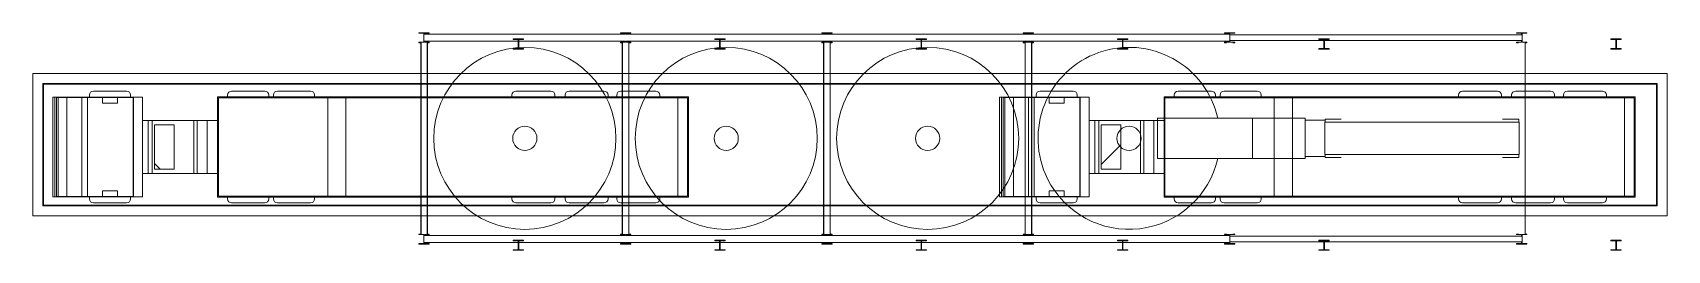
# Model space of a CAD drawing. Header units: millimetres. Extents: x 91119 to 433967, y 16708 to 144224.
# Drawn here: x 298592 to 339172, y 138819 to 144224 of the extents above; entities that cross this region are included whole.
import ezdxf

# ---------------------------------------------------------------- set-up
doc = ezdxf.new("R2010")
doc.units = ezdxf.units.MM
doc.header["$LTSCALE"] = 100
doc.layers.add('121217 IES and EMR$0$layout', color=8, linetype='Continuous')
doc.layers.add('121217 IES and EMR$0$Xref', color=8, linetype='Continuous')

msp = doc.modelspace()

# ---------------------------------------------------------------- linework, layer by layer
at = {"layer": '121217 IES and EMR$0$layout', "linetype": 'Continuous', "lineweight": 20}
for p, q in [((308181, 144224), (308439, 144224)), ((308181, 144212), (308181, 144224)), ((308292, 144212), (308181, 144212)), ((308304, 143999), (308304, 144200)), ((308316, 144200), (308316, 144185)), ((308316, 144185), (313304, 144185)), ((308439, 144212), (308329, 144212)), ((308439, 144224), (308439, 144212)), ((313181, 144224), (313439, 144224)), ((313181, 144212), (313181, 144224)), ((313292, 144212), (313181, 144212)), ((313304, 144185), (313304, 144200)), ((313316, 144200), (313316, 144185)), ((313316, 144185), (318304, 144185)), ((313439, 144212), (313329, 144212)), ((313439, 144224), (313439, 144212)), ((318181, 144224), (318439, 144224)), ((318181, 144212), (318181, 144224)), ((318292, 144212), (318181, 144212)), ((318304, 144185), (318304, 144200)), ((318316, 144200), (318316, 144185)), ((318316, 144185), (323304, 144185)), ((318439, 144212), (318329, 144212)), ((318439, 144224), (318439, 144212)), ((323181, 144212), (323181, 144224)), ((323181, 144224), (323439, 144224)), ((323292, 144212), (323181, 144212)), ((323304, 144185), (323304, 144200)), ((323316, 144200), (323316, 144185)), ((323316, 144185), (328304, 144185)), ((323439, 144212), (323329, 144212)), ((323439, 144224), (323439, 144212)), ((328181, 144212), (328181, 144224)), ((328181, 144224), (328439, 144224)), ((328292, 144212), (328181, 144212)), ((328304, 144185), (328304, 144200)), ((328316, 144200), (328316, 143999)), ((335554, 144170), (328316, 144170)), ((328439, 144212), (328329, 144212)), ((328439, 144224), (328439, 144212)), ((335431, 144212), (335431, 144224)), ((335431, 144224), (335689, 144224)), ((335542, 144212), (335431, 144212)), ((335554, 144170), (335554, 144200)), ((335566, 144200), (335566, 143999)), ((335689, 144212), (335579, 144212)), ((335689, 144224), (335689, 144212)), ((308181, 143987), (308292, 143987)), ((308181, 143975), (308181, 143987)), ((308233, 143975), (308181, 143975)), ((308228, 143975), (308228, 139224)), ((308233, 139224), (308233, 143975)), ((308316, 144014), (308316, 143999)), ((308316, 144014), (313304, 144014)), ((308329, 143987), (308439, 143987)), ((308439, 143975), (308388, 143975)), ((308388, 139224), (308388, 143975)), ((308393, 143975), (308393, 139224)), ((308439, 143987), (308439, 143975)), ((313181, 143987), (313292, 143987)), ((313181, 143975), (313181, 143987)), ((313233, 143975), (313181, 143975)), ((313228, 143975), (313228, 139224)), ((313233, 139224), (313233, 143975)), ((313304, 143999), (313304, 144014)), ((313316, 144014), (313316, 143999)), ((313316, 144014), (318304, 144014)), ((313329, 143987), (313439, 143987)), ((313439, 143975), (313388, 143975)), ((313388, 139224), (313388, 143975)), ((313393, 143975), (313393, 139224)), ((313439, 143987), (313439, 143975)), ((318181, 143987), (318292, 143987)), ((318181, 143975), (318181, 143987)), ((318233, 143975), (318181, 143975)), ((318228, 143975), (318228, 139224)), ((318233, 139224), (318233, 143975)), ((318304, 143999), (318304, 144014)), ((318316, 144014), (318316, 143999)), ((318316, 144014), (323304, 144014)), ((318329, 143987), (318439, 143987)), ((318439, 143975), (318388, 143975)), ((318388, 139224), (318388, 143975)), ((318393, 143975), (318393, 139224)), ((318439, 143987), (318439, 143975)), ((323181, 143975), (323181, 143987)), ((323181, 143987), (323292, 143987)), ((323233, 143975), (323181, 143975)), ((323228, 143975), (323228, 139224)), ((323233, 139224), (323233, 143975)), ((323304, 143999), (323304, 144014)), ((323316, 144014), (323316, 143999)), ((323316, 144014), (328304, 144014)), ((323329, 143987), (323439, 143987)), ((323439, 143975), (323388, 143975)), ((323388, 139224), (323388, 143975)), ((323393, 143975), (323393, 139224)), ((323439, 143987), (323439, 143975)), ((328181, 143975), (328181, 143987)), ((328181, 143987), (328292, 143987)), ((328233, 143975), (328181, 143975)), ((328304, 143999), (328304, 144014)), ((335554, 144029), (328316, 144029)), ((328329, 143987), (328439, 143987)), ((328439, 143975), (328388, 143975)), ((328439, 143987), (328439, 143975)), ((335431, 143975), (335431, 143987)), ((335431, 143987), (335542, 143987)), ((335478, 143975), (335431, 143975)), ((335554, 143999), (335554, 144029)), ((335579, 143987), (335689, 143987)), ((335689, 143975), (335643, 143975)), ((335643, 143975), (335643, 139224)), ((335689, 143987), (335689, 143975)), ((328876, 142100), (326518, 142100)), ((326518, 142100), (326518, 141100)), ((330185, 142100), (328876, 142100)), ((328876, 142100), (328876, 141100)), ((330185, 142100), (330185, 141100)), ((330680, 142050), (330185, 142050)), ((330680, 142075), (331080, 142075)), ((330680, 142075), (330680, 142000)), ((335085, 142075), (335485, 142075)), ((335485, 142000), (335485, 142075)), ((330928, 142000), (330674, 142000)), ((330674, 142000), (330674, 141200)), ((335333, 142000), (330928, 142000)), ((335333, 142000), (335491, 142000)), ((335491, 141200), (335491, 142000)), ((328876, 141100), (326518, 141100)), ((330185, 141100), (328876, 141100)), ((330680, 141150), (330185, 141150)), ((330928, 141200), (330674, 141200)), ((330680, 141200), (330680, 141125)), ((330680, 141125), (331080, 141125)), ((335333, 141200), (330928, 141200)), ((335085, 141125), (335485, 141125)), ((335333, 141200), (335491, 141200)), ((335485, 141125), (335485, 141200)), ((308181, 139212), (308181, 139224)), ((308181, 139224), (308233, 139224)), ((308292, 139212), (308181, 139212)), ((308304, 138999), (308304, 139200)), ((308316, 139200), (308316, 139185)), ((308439, 139212), (308329, 139212)), ((308388, 139224), (308439, 139224)), ((308439, 139224), (308439, 139212)), ((313181, 139212), (313181, 139224)), ((313181, 139224), (313233, 139224)), ((313292, 139212), (313181, 139212)), ((313304, 139185), (313304, 139200)), ((313316, 139200), (313316, 139185)), ((313439, 139212), (313329, 139212)), ((313388, 139224), (313439, 139224)), ((313439, 139224), (313439, 139212)), ((318181, 139212), (318181, 139224)), ((318181, 139224), (318233, 139224)), ((318292, 139212), (318181, 139212)), ((318304, 139185), (318304, 139200)), ((318316, 139200), (318316, 139185)), ((318439, 139212), (318329, 139212)), ((318388, 139224), (318439, 139224)), ((318439, 139224), (318439, 139212)), ((323181, 139224), (323233, 139224)), ((323181, 139212), (323181, 139224)), ((323292, 139212), (323181, 139212)), ((323304, 139185), (323304, 139200)), ((323316, 139200), (323316, 139185)), ((323439, 139212), (323329, 139212)), ((323388, 139224), (323439, 139224)), ((323439, 139224), (323439, 139212)), ((328181, 139212), (328181, 139224)), ((328181, 139224), (328233, 139224)), ((328292, 139212), (328181, 139212)), ((328304, 139185), (328304, 139200)), ((328316, 139200), (328316, 138999)), ((328439, 139212), (328329, 139212)), ((328388, 139224), (328439, 139224)), ((328439, 139224), (328439, 139212)), ((335431, 139224), (335431, 139212)), ((335478, 139224), (335431, 139224)), ((335431, 139212), (335542, 139212)), ((335554, 139200), (335554, 139170)), ((335566, 138999), (335566, 139200)), ((335579, 139212), (335689, 139212)), ((335689, 139224), (335643, 139224)), ((335689, 139212), (335689, 139224)), ((308181, 138987), (308292, 138987)), ((308181, 138975), (308181, 138987)), ((308439, 138975), (308181, 138975)), ((308316, 139185), (313304, 139185)), ((308316, 139014), (308316, 138999)), ((308316, 139014), (313304, 139014)), ((308329, 138987), (308439, 138987)), ((308439, 138987), (308439, 138975)), ((313181, 138987), (313292, 138987)), ((313181, 138975), (313181, 138987)), ((313439, 138975), (313181, 138975)), ((313304, 138999), (313304, 139014)), ((313316, 139185), (318304, 139185)), ((313316, 139014), (313316, 138999)), ((313316, 139014), (318304, 139014)), ((313329, 138987), (313439, 138987)), ((313439, 138987), (313439, 138975)), ((318181, 138987), (318292, 138987)), ((318181, 138975), (318181, 138987)), ((318439, 138975), (318181, 138975)), ((318304, 138999), (318304, 139014)), ((318316, 139185), (323304, 139185)), ((318316, 139014), (318316, 138999)), ((318316, 139014), (323304, 139014)), ((318329, 138987), (318439, 138987)), ((318439, 138987), (318439, 138975)), ((323181, 138975), (323181, 138987)), ((323181, 138987), (323292, 138987)), ((323439, 138975), (323181, 138975)), ((323304, 138999), (323304, 139014)), ((323316, 139185), (328304, 139185)), ((323316, 139014), (323316, 138999)), ((323316, 139014), (328304, 139014)), ((323329, 138987), (323439, 138987)), ((323439, 138987), (323439, 138975)), ((328181, 138987), (328292, 138987)), ((328181, 138975), (328181, 138987)), ((328439, 138975), (328181, 138975)), ((328304, 138999), (328304, 139014)), ((335554, 139170), (328316, 139170)), ((335554, 139029), (328316, 139029)), ((328329, 138987), (328439, 138987)), ((328439, 138987), (328439, 138975)), ((335542, 138987), (335431, 138987)), ((335431, 138987), (335431, 138975)), ((335431, 138975), (335689, 138975)), ((335554, 139029), (335554, 138999)), ((335689, 138987), (335579, 138987)), ((335689, 138975), (335689, 138987))]:
    msp.add_line(p, q, dxfattribs=at)
for centre, radius in [((310810, 141600), 2260), ((315810, 141600), 2260), ((320810, 141600), 2260), ((310810, 141600), 300), ((315810, 141600), 300), ((320810, 141600), 300), ((325810, 141600), 300)]:
    msp.add_circle(centre, radius, dxfattribs=at)
for centre, radius, start, end in [((308292, 144200), 12.7, 45, 90), ((308292, 144200), 12.7, 360, 45), ((308329, 144200), 12.7, 135, 180), ((308329, 144200), 12.7, 90, 135), ((313292, 144200), 12.7, 45, 90), ((313292, 144200), 12.7, 360, 45), ((313329, 144200), 12.7, 135, 180), ((313329, 144200), 12.7, 90, 135), ((318292, 144200), 12.7, 45, 90), ((318292, 144200), 12.7, 360, 45), ((318329, 144200), 12.7, 135, 180), ((318329, 144200), 12.7, 90, 135), ((323292, 144200), 12.7, 45, 90), ((323292, 144200), 12.7, 360, 45), ((323329, 144200), 12.7, 135, 180), ((323329, 144200), 12.7, 90, 135), ((328292, 144200), 12.7, 45, 90), ((328292, 144200), 12.7, 360, 45), ((328329, 144200), 12.7, 135, 180), ((328329, 144200), 12.7, 90, 135), ((335542, 144200), 12.7, 45, 90), ((335542, 144200), 12.7, 360, 45), ((335579, 144200), 12.7, 135, 180), ((335579, 144200), 12.7, 90, 135), ((308292, 143999), 12.7, 270, 315), ((308292, 143999), 12.7, 315, 360), ((308329, 143999), 12.7, 180, 225), ((308329, 143999), 12.7, 225, 270), ((313292, 143999), 12.7, 270, 315), ((313292, 143999), 12.7, 315, 360), ((313329, 143999), 12.7, 180, 225), ((313329, 143999), 12.7, 225, 270), ((318292, 143999), 12.7, 270, 315), ((318292, 143999), 12.7, 315, 360), ((318329, 143999), 12.7, 180, 225), ((318329, 143999), 12.7, 225, 270), ((323292, 143999), 12.7, 270, 315), ((323292, 143999), 12.7, 315, 360), ((323329, 143999), 12.7, 180, 225), ((323329, 143999), 12.7, 225, 270), ((325810, 141600), 2260, 109.5564, 157.9437), ((325810, 141600), 2260, 61.1691, 109.5564), ((328292, 143999), 12.7, 270, 315), ((328292, 143999), 12.7, 315, 360), ((328329, 143999), 12.7, 180, 225), ((328329, 143999), 12.7, 225, 270), ((335542, 143999), 12.7, 270, 315), ((335542, 143999), 12.7, 315, 360), ((335579, 143999), 12.7, 180, 225), ((335579, 143999), 12.7, 225, 270), ((325810, 141600), 2260, 12.7818, 61.1691), ((325810, 141600), 2260, 157.9437, 206.331), ((325810, 141600), 2260, 276.7746, 347.2181), ((325810, 141600), 2260, 206.331, 276.7746), ((308292, 139200), 12.7, 45, 90), ((308292, 139200), 12.7, 360, 45), ((308329, 139200), 12.7, 135, 180), ((308329, 139200), 12.7, 90, 135), ((313292, 139200), 12.7, 45, 90), ((313292, 139200), 12.7, 360, 45), ((313329, 139200), 12.7, 135, 180), ((313329, 139200), 12.7, 90, 135), ((318292, 139200), 12.7, 45, 90), ((318292, 139200), 12.7, 360, 45), ((318329, 139200), 12.7, 135, 180), ((318329, 139200), 12.7, 90, 135), ((323292, 139200), 12.7, 45, 90), ((323292, 139200), 12.7, 360, 45), ((323329, 139200), 12.7, 135, 180), ((323329, 139200), 12.7, 90, 135), ((328292, 139200), 12.7, 45, 90), ((328292, 139200), 12.7, 360, 45), ((328329, 139200), 12.7, 135, 180), ((328329, 139200), 12.7, 90, 135), ((335542, 139200), 12.7, 45, 90), ((335542, 139200), 12.7, 360, 45), ((335579, 139200), 12.7, 135, 180), ((335579, 139200), 12.7, 90, 135), ((308292, 138999), 12.7, 270, 315), ((308292, 138999), 12.7, 315, 360), ((308329, 138999), 12.7, 180, 225), ((308329, 138999), 12.7, 225, 270), ((313292, 138999), 12.7, 270, 315), ((313292, 138999), 12.7, 315, 360), ((313329, 138999), 12.7, 180, 225), ((313329, 138999), 12.7, 225, 270), ((318292, 138999), 12.7, 270, 315), ((318292, 138999), 12.7, 315, 360), ((318329, 138999), 12.7, 180, 225), ((318329, 138999), 12.7, 225, 270), ((323292, 138999), 12.7, 270, 315), ((323292, 138999), 12.7, 315, 360), ((323329, 138999), 12.7, 180, 225), ((323329, 138999), 12.7, 225, 270), ((328292, 138999), 12.7, 270, 315), ((328292, 138999), 12.7, 315, 360), ((328329, 138999), 12.7, 180, 225), ((328329, 138999), 12.7, 225, 270), ((335542, 138999), 12.7, 270, 315), ((335542, 138999), 12.7, 315, 360), ((335579, 138999), 12.7, 180, 225), ((335579, 138999), 12.7, 225, 270)]:
    msp.add_arc(centre, radius, start, end, dxfattribs=at)
at = {"layer": '121217 IES and EMR$0$Xref', "linetype": 'Continuous', "lineweight": 15}
for p, q in [((310523, 144069), (310523, 144057)), ((310781, 144069), (310523, 144069)), ((310781, 144057), (310781, 144069)), ((315523, 144069), (315523, 144057)), ((315781, 144069), (315523, 144069)), ((315781, 144057), (315781, 144069)), ((320523, 144069), (320523, 144057)), ((320781, 144069), (320523, 144069)), ((320781, 144057), (320781, 144069)), ((325523, 144069), (325523, 144057)), ((325781, 144069), (325523, 144069)), ((325781, 144057), (325781, 144069)), ((330523, 144069), (330523, 144057)), ((330781, 144069), (330523, 144069)), ((330781, 144057), (330781, 144069)), ((337773, 144069), (337773, 144057)), ((338031, 144069), (337773, 144069)), ((338031, 144057), (338031, 144069)), ((310523, 144057), (310634, 144057)), ((310523, 143831), (310523, 143819)), ((310634, 143831), (310523, 143831)), ((310523, 143819), (310781, 143819)), ((310646, 144044), (310646, 143844)), ((310658, 143844), (310658, 144044)), ((310671, 144057), (310781, 144057)), ((310781, 143831), (310671, 143831)), ((310781, 143819), (310781, 143831)), ((315523, 144057), (315634, 144057)), ((315523, 143831), (315523, 143819)), ((315634, 143831), (315523, 143831)), ((315523, 143819), (315781, 143819)), ((315646, 144044), (315646, 143844)), ((315658, 143844), (315658, 144044)), ((315671, 144057), (315781, 144057)), ((315781, 143831), (315671, 143831)), ((315781, 143819), (315781, 143831)), ((320523, 144057), (320634, 144057)), ((320523, 143831), (320523, 143819)), ((320634, 143831), (320523, 143831)), ((320523, 143819), (320781, 143819)), ((320646, 144044), (320646, 143844)), ((320658, 143844), (320658, 144044)), ((320671, 144057), (320781, 144057)), ((320781, 143831), (320671, 143831)), ((320781, 143819), (320781, 143831)), ((325523, 144057), (325634, 144057)), ((325523, 143831), (325523, 143819)), ((325634, 143831), (325523, 143831)), ((325523, 143819), (325781, 143819)), ((325646, 144044), (325646, 143844)), ((325658, 143844), (325658, 144044)), ((325671, 144057), (325781, 144057)), ((325781, 143831), (325671, 143831)), ((325781, 143819), (325781, 143831)), ((330523, 144057), (330634, 144057)), ((330523, 143831), (330523, 143819)), ((330634, 143831), (330523, 143831)), ((330523, 143819), (330781, 143819)), ((330646, 144044), (330646, 143844)), ((330658, 143844), (330658, 144044)), ((330671, 144057), (330781, 144057)), ((330781, 143831), (330671, 143831)), ((330781, 143819), (330781, 143831)), ((337773, 144057), (337884, 144057)), ((337773, 143831), (337773, 143819)), ((337884, 143831), (337773, 143831)), ((337773, 143819), (338031, 143819)), ((337896, 144044), (337896, 143844)), ((337908, 143844), (337908, 144044)), ((337921, 144057), (338031, 144057)), ((338031, 143831), (337921, 143831)), ((338031, 143819), (338031, 143831)), ((310523, 139069), (310523, 139057)), ((310781, 139069), (310523, 139069)), ((310523, 139057), (310634, 139057)), ((310634, 138831), (310523, 138831)), ((310523, 138831), (310523, 138819)), ((310523, 138819), (310781, 138819)), ((310646, 139044), (310646, 138844)), ((310658, 138844), (310658, 139044)), ((310671, 139057), (310781, 139057)), ((310781, 138831), (310671, 138831)), ((310781, 139057), (310781, 139069)), ((310781, 138819), (310781, 138831)), ((315523, 139069), (315523, 139057)), ((315781, 139069), (315523, 139069)), ((315523, 139057), (315634, 139057)), ((315634, 138831), (315523, 138831)), ((315523, 138831), (315523, 138819)), ((315523, 138819), (315781, 138819)), ((315646, 139044), (315646, 138844)), ((315658, 138844), (315658, 139044)), ((315671, 139057), (315781, 139057)), ((315781, 138831), (315671, 138831)), ((315781, 139057), (315781, 139069)), ((315781, 138819), (315781, 138831)), ((320523, 139069), (320523, 139057)), ((320781, 139069), (320523, 139069)), ((320523, 139057), (320634, 139057)), ((320634, 138831), (320523, 138831)), ((320523, 138831), (320523, 138819)), ((320523, 138819), (320781, 138819)), ((320646, 139044), (320646, 138844)), ((320658, 138844), (320658, 139044)), ((320671, 139057), (320781, 139057)), ((320781, 138831), (320671, 138831)), ((320781, 139057), (320781, 139069)), ((320781, 138819), (320781, 138831)), ((325523, 139069), (325523, 139057)), ((325781, 139069), (325523, 139069)), ((325523, 139057), (325634, 139057)), ((325634, 138831), (325523, 138831)), ((325523, 138831), (325523, 138819)), ((325523, 138819), (325781, 138819)), ((325646, 139044), (325646, 138844)), ((325658, 138844), (325658, 139044)), ((325671, 139057), (325781, 139057)), ((325781, 138831), (325671, 138831)), ((325781, 139057), (325781, 139069)), ((325781, 138819), (325781, 138831)), ((330523, 139069), (330523, 139057)), ((330781, 139069), (330523, 139069)), ((330523, 139057), (330634, 139057)), ((330634, 138831), (330523, 138831)), ((330523, 138831), (330523, 138819)), ((330523, 138819), (330781, 138819)), ((330646, 139044), (330646, 138844)), ((330658, 138844), (330658, 139044)), ((330671, 139057), (330781, 139057)), ((330781, 138831), (330671, 138831)), ((330781, 139057), (330781, 139069)), ((330781, 138819), (330781, 138831)), ((337773, 139069), (337773, 139057)), ((338031, 139069), (337773, 139069)), ((337773, 139057), (337884, 139057)), ((337884, 138831), (337773, 138831)), ((337773, 138831), (337773, 138819)), ((337773, 138819), (338031, 138819)), ((337896, 139044), (337896, 138844)), ((337908, 138844), (337908, 139044)), ((337921, 139057), (338031, 139057)), ((338031, 138831), (337921, 138831)), ((338031, 139057), (338031, 139069)), ((338031, 138819), (338031, 138831))]:
    msp.add_line(p, q, dxfattribs=at)
at = {"layer": '121217 IES and EMR$0$Xref', "linetype": 'Continuous', "lineweight": 0}
for p, q in [((337908, 143848), (337879, 143819)), ((305621, 142628), (305641, 142608)), ((308449, 142628), (308469, 142608)), ((311277, 142628), (311297, 142608)), ((314106, 142628), (314126, 142608)), ((326702, 142542), (326682, 142522)), ((326789, 142628), (326769, 142608)), ((329618, 142628), (329598, 142608)), ((332446, 142628), (332426, 142608)), ((335274, 142628), (335254, 142608)), ((338103, 142628), (338083, 142608)), ((303182, 142238), (303202, 142218)), ((314852, 141883), (314872, 141863)), ((301087, 141505), (301093, 141499)), ((325603, 141442), (325115, 140954)), ((301615, 140977), (301757, 140835)), ((324593, 140432), (324587, 140426)), ((305258, 140162), (305278, 140142)), ((308087, 140162), (308107, 140142)), ((310915, 140162), (310935, 140142)), ((313743, 140162), (313763, 140142)), ((327152, 140162), (327132, 140142)), ((329980, 140162), (329960, 140142)), ((332808, 140162), (332788, 140142)), ((335637, 140162), (335617, 140142))]:
    msp.add_line(p, q, dxfattribs=at)
at = {"layer": '121217 IES and EMR$0$Xref', "linetype": 'Continuous', "lineweight": 20}
for p, q in [((298592, 143214), (298592, 139674)), ((339172, 143214), (298592, 143214)), ((338922, 142964), (298842, 142964)), ((298842, 142964), (298842, 139924)), ((299343, 142964), (298843, 142964)), ((298843, 142964), (298843, 142404)), ((338902, 142944), (298862, 142944)), ((298862, 142944), (298862, 139944)), ((299343, 142944), (299343, 142964)), ((305332, 142944), (305332, 142964)), ((305332, 142964), (305832, 142964)), ((305832, 142964), (305832, 142944)), ((311892, 142944), (311892, 142964)), ((311892, 142964), (312392, 142964)), ((312392, 142964), (312392, 142944)), ((318882, 142964), (318382, 142964)), ((318382, 142964), (318382, 142944)), ((318882, 142944), (318882, 142964)), ((319383, 142964), (318883, 142964)), ((318883, 142964), (318883, 142944)), ((319383, 142944), (319383, 142964)), ((325872, 142964), (325372, 142964)), ((325372, 142964), (325372, 142944)), ((325872, 142944), (325872, 142964)), ((331932, 142944), (331932, 142964)), ((331932, 142964), (332432, 142964)), ((332432, 142964), (332432, 142944)), ((338922, 142964), (338422, 142964)), ((338422, 142964), (338422, 142944)), ((338902, 139944), (338902, 142944)), ((338922, 139924), (338922, 142964)), ((338922, 142404), (338922, 142964)), ((339172, 139674), (339172, 143214)), ((299096, 142619), (299096, 140151)), ((299096, 142619), (299124, 142619)), ((299124, 142619), (299144, 142619)), ((299144, 142619), (299144, 140151)), ((299144, 142619), (299181, 142619)), ((299181, 140151), (299181, 142619)), ((299291, 142619), (299181, 142619)), ((299291, 142613), (299187, 142613)), ((299187, 140157), (299187, 142613)), ((299225, 142613), (299225, 140157)), ((299419, 142619), (299291, 142619)), ((299419, 142613), (299291, 142613)), ((299447, 142619), (299419, 142619)), ((299447, 142613), (299419, 142613)), ((299443, 142613), (299443, 140157)), ((299447, 142613), (299447, 142619)), ((299546, 142619), (299447, 142619)), ((299546, 142613), (299447, 142613)), ((299569, 142619), (299546, 142619)), ((299546, 142619), (299546, 142613)), ((299569, 142613), (299546, 142613)), ((299859, 142619), (299569, 142619)), ((299859, 142613), (299569, 142613)), ((299812, 142613), (299812, 140157)), ((299883, 142619), (299859, 142619)), ((299883, 142613), (299859, 142613)), ((299906, 142619), (299883, 142619)), ((299883, 142619), (299883, 142613)), ((299906, 142613), (299883, 142613)), ((300413, 142619), (299906, 142619)), ((300413, 142613), (299906, 142613)), ((299954, 142613), (299954, 140157)), ((300002, 142675), (300002, 142619)), ((300102, 142775), (300923, 142775)), ((300323, 142475), (300323, 142613)), ((300702, 142475), (300323, 142475)), ((300482, 142619), (300413, 142619)), ((300482, 142613), (300413, 142613)), ((300482, 142613), (300482, 142619)), ((300590, 142619), (300482, 142619)), ((300590, 142613), (300482, 142613)), ((300590, 142619), (300660, 142619)), ((300590, 142613), (300590, 142619)), ((300590, 142613), (300660, 142613)), ((300660, 142619), (300978, 142619)), ((300660, 142613), (300978, 142613)), ((300702, 142613), (300702, 142475)), ((300978, 142619), (301048, 142619)), ((300978, 142613), (301048, 142613)), ((301023, 142619), (301023, 142675)), ((301048, 142619), (301048, 142613)), ((301093, 142619), (301048, 142619)), ((301087, 142613), (301048, 142613)), ((301087, 142613), (301087, 140157)), ((301093, 142619), (301317, 142619)), ((301093, 142619), (301093, 140151)), ((301317, 142619), (301317, 142045)), ((314872, 142628), (303182, 142628)), ((303182, 140142), (303182, 142628)), ((303202, 142608), (303202, 140162)), ((314852, 142608), (303202, 142608)), ((303202, 140162), (303202, 142608)), ((303431, 142675), (303431, 142628)), ((303531, 142775), (304353, 142775)), ((304453, 142628), (304453, 142675)), ((304569, 142675), (304569, 142628)), ((304669, 142775), (305491, 142775)), ((305591, 142628), (305591, 142675)), ((305916, 142608), (305916, 140162)), ((306370, 142608), (306370, 140162)), ((310489, 142675), (310489, 142628)), ((310589, 142775), (311456, 142775)), ((311556, 142628), (311556, 142675)), ((311808, 142675), (311808, 142628)), ((311908, 142775), (312775, 142775)), ((312875, 142628), (312875, 142675)), ((313093, 142675), (313093, 142628)), ((313193, 142775), (314060, 142775)), ((314160, 142628), (314160, 142675)), ((314612, 142608), (314612, 140162)), ((314852, 142608), (314852, 140162)), ((314872, 142628), (314872, 140142)), ((322596, 142619), (322596, 140151)), ((322596, 142619), (322624, 142619)), ((322624, 142619), (322644, 142619)), ((322644, 142619), (322644, 140151)), ((322644, 142619), (322681, 142619)), ((322681, 140151), (322681, 142619)), ((322791, 142619), (322681, 142619)), ((322791, 142613), (322687, 142613)), ((322687, 140157), (322687, 142613)), ((322725, 142613), (322725, 140157)), ((322919, 142619), (322791, 142619)), ((322919, 142613), (322791, 142613)), ((322947, 142619), (322919, 142619)), ((322947, 142613), (322919, 142613)), ((322943, 142613), (322943, 140157)), ((322947, 142613), (322947, 142619)), ((323046, 142619), (322947, 142619)), ((323046, 142613), (322947, 142613)), ((323069, 142619), (323046, 142619)), ((323046, 142619), (323046, 142613)), ((323069, 142613), (323046, 142613)), ((323359, 142619), (323069, 142619)), ((323359, 142613), (323069, 142613)), ((323312, 142613), (323312, 140157)), ((323383, 142619), (323359, 142619)), ((323383, 142613), (323359, 142613)), ((323406, 142619), (323383, 142619)), ((323383, 142619), (323383, 142613)), ((323406, 142613), (323383, 142613)), ((323913, 142619), (323406, 142619)), ((323913, 142613), (323406, 142613)), ((323454, 142613), (323454, 140157)), ((323502, 142675), (323502, 142619)), ((323602, 142775), (324423, 142775)), ((323823, 142475), (323823, 142613)), ((324202, 142475), (323823, 142475)), ((323982, 142619), (323913, 142619)), ((323982, 142613), (323913, 142613)), ((323982, 142613), (323982, 142619)), ((324090, 142619), (323982, 142619)), ((324090, 142613), (323982, 142613)), ((324090, 142619), (324160, 142619)), ((324090, 142613), (324090, 142619)), ((324090, 142613), (324160, 142613)), ((324160, 142619), (324478, 142619)), ((324160, 142613), (324478, 142613)), ((324202, 142613), (324202, 142475)), ((324478, 142619), (324548, 142619)), ((324478, 142613), (324548, 142613)), ((324523, 142619), (324523, 142675)), ((324548, 142619), (324548, 142613)), ((324593, 142619), (324548, 142619)), ((324587, 142613), (324548, 142613)), ((324587, 142613), (324587, 140157)), ((324593, 142619), (324817, 142619)), ((324593, 142619), (324593, 140151)), ((324817, 142619), (324817, 142045)), ((338372, 142628), (326682, 142628)), ((326682, 140142), (326682, 142628)), ((326702, 142608), (326702, 140162)), ((338352, 142608), (326702, 142608)), ((326702, 140162), (326702, 142608)), ((326931, 142675), (326931, 142628)), ((327031, 142775), (327853, 142775)), ((327953, 142628), (327953, 142675)), ((328069, 142675), (328069, 142628)), ((328169, 142775), (328991, 142775)), ((329091, 142628), (329091, 142675)), ((329416, 142608), (329416, 140162)), ((329870, 142608), (329870, 140162)), ((333989, 142675), (333989, 142628)), ((334089, 142775), (334956, 142775)), ((335056, 142628), (335056, 142675)), ((335308, 142675), (335308, 142628)), ((335408, 142775), (336275, 142775)), ((336375, 142628), (336375, 142675)), ((336593, 142675), (336593, 142628)), ((336693, 142775), (337560, 142775)), ((337660, 142628), (337660, 142675)), ((338112, 142608), (338112, 140162)), ((338352, 142608), (338352, 140162)), ((338372, 142628), (338372, 140142)), ((298843, 142404), (298862, 142404)), ((301316, 140725), (301316, 142045)), ((301321, 142045), (301316, 142045)), ((301321, 142045), (301321, 140725)), ((301457, 142045), (301321, 142045)), ((301457, 142045), (301457, 140725)), ((301560, 142045), (301457, 142045)), ((301560, 142045), (301560, 140725)), ((302591, 142045), (301560, 142045)), ((302591, 142045), (302591, 140725)), ((302674, 142045), (302591, 142045)), ((302674, 142045), (302674, 140725)), ((303182, 142045), (302674, 142045)), ((302924, 142040), (302924, 140730)), ((303182, 142040), (302924, 142040)), ((324816, 140725), (324816, 142045)), ((324821, 142045), (324816, 142045)), ((324821, 142045), (324821, 140725)), ((324957, 142045), (324821, 142045)), ((324957, 142045), (324957, 140725)), ((325060, 142045), (324957, 142045)), ((325060, 142045), (325060, 140725)), ((326091, 142045), (325060, 142045)), ((326091, 142045), (326091, 140725)), ((326174, 142045), (326091, 142045)), ((326174, 142045), (326174, 140725)), ((326682, 142045), (326174, 142045)), ((326424, 142040), (326424, 140730)), ((326682, 142040), (326424, 142040)), ((338902, 142404), (338922, 142404)), ((302103, 141935), (301615, 141935)), ((301615, 140835), (301615, 141935)), ((302103, 141935), (302103, 140835)), ((325603, 141935), (325115, 141935)), ((325115, 140835), (325115, 141935)), ((325603, 141935), (325603, 140835)), ((302103, 140835), (301615, 140835)), ((325603, 140835), (325115, 140835)), ((298843, 139924), (298843, 140484)), ((298843, 140484), (298862, 140484)), ((301321, 140725), (301316, 140725)), ((301317, 140725), (301317, 140151)), ((301457, 140725), (301321, 140725)), ((301560, 140725), (301457, 140725)), ((302591, 140725), (301560, 140725)), ((302674, 140725), (302591, 140725)), ((303182, 140725), (302674, 140725)), ((303182, 140730), (302924, 140730)), ((324821, 140725), (324816, 140725)), ((324817, 140725), (324817, 140151)), ((324957, 140725), (324821, 140725)), ((325060, 140725), (324957, 140725)), ((326091, 140725), (325060, 140725)), ((326174, 140725), (326091, 140725)), ((326682, 140725), (326174, 140725)), ((326682, 140730), (326424, 140730)), ((338902, 140484), (338922, 140484)), ((338922, 140484), (338922, 139924)), ((299096, 140151), (299124, 140151)), ((299124, 140151), (299144, 140151)), ((299144, 140151), (299181, 140151)), ((299291, 140151), (299181, 140151)), ((299291, 140157), (299187, 140157)), ((299419, 140157), (299291, 140157)), ((299419, 140151), (299291, 140151)), ((299447, 140157), (299419, 140157)), ((299447, 140151), (299419, 140151)), ((299447, 140151), (299447, 140157)), ((299546, 140157), (299447, 140157)), ((299546, 140151), (299447, 140151)), ((299569, 140157), (299546, 140157)), ((299546, 140157), (299546, 140151)), ((299569, 140151), (299546, 140151)), ((299859, 140157), (299569, 140157)), ((299859, 140151), (299569, 140151)), ((299883, 140157), (299859, 140157)), ((299883, 140151), (299859, 140151)), ((299906, 140157), (299883, 140157)), ((299883, 140157), (299883, 140151)), ((299906, 140151), (299883, 140151)), ((300413, 140157), (299906, 140157)), ((300413, 140151), (299906, 140151)), ((300002, 140151), (300002, 140095)), ((300323, 140157), (300323, 140295)), ((300323, 140295), (300702, 140295)), ((300482, 140157), (300413, 140157)), ((300482, 140151), (300413, 140151)), ((300482, 140151), (300482, 140157)), ((300590, 140157), (300482, 140157)), ((300590, 140151), (300482, 140151)), ((300590, 140157), (300660, 140157)), ((300590, 140151), (300590, 140157)), ((300590, 140151), (300660, 140151)), ((300660, 140157), (300978, 140157)), ((300660, 140151), (300978, 140151)), ((300702, 140295), (300702, 140157)), ((300978, 140157), (301048, 140157)), ((300978, 140151), (301048, 140151)), ((301023, 140095), (301023, 140151)), ((301087, 140157), (301048, 140157)), ((301048, 140157), (301048, 140151)), ((301093, 140151), (301048, 140151)), ((301093, 140151), (301317, 140151)), ((314872, 140142), (303182, 140142)), ((314852, 140162), (303202, 140162)), ((303431, 140142), (303431, 140095)), ((304453, 140095), (304453, 140142)), ((304569, 140142), (304569, 140095)), ((305591, 140095), (305591, 140142)), ((310489, 140142), (310489, 140095)), ((311556, 140095), (311556, 140142)), ((311808, 140142), (311808, 140095)), ((312875, 140095), (312875, 140142)), ((313093, 140142), (313093, 140095)), ((314160, 140095), (314160, 140142)), ((322596, 140151), (322624, 140151)), ((322624, 140151), (322644, 140151)), ((322644, 140151), (322681, 140151)), ((322791, 140151), (322681, 140151)), ((322791, 140157), (322687, 140157)), ((322919, 140157), (322791, 140157)), ((322919, 140151), (322791, 140151)), ((322947, 140157), (322919, 140157)), ((322947, 140151), (322919, 140151)), ((322947, 140151), (322947, 140157)), ((323046, 140157), (322947, 140157)), ((323046, 140151), (322947, 140151)), ((323069, 140157), (323046, 140157)), ((323046, 140157), (323046, 140151)), ((323069, 140151), (323046, 140151)), ((323359, 140157), (323069, 140157)), ((323359, 140151), (323069, 140151)), ((323383, 140157), (323359, 140157)), ((323383, 140151), (323359, 140151)), ((323406, 140157), (323383, 140157)), ((323383, 140157), (323383, 140151)), ((323406, 140151), (323383, 140151)), ((323913, 140157), (323406, 140157)), ((323913, 140151), (323406, 140151)), ((323502, 140151), (323502, 140095)), ((323823, 140157), (323823, 140295)), ((323823, 140295), (324202, 140295)), ((323982, 140157), (323913, 140157)), ((323982, 140151), (323913, 140151)), ((323982, 140151), (323982, 140157)), ((324090, 140157), (323982, 140157)), ((324090, 140151), (323982, 140151)), ((324090, 140157), (324160, 140157)), ((324090, 140151), (324090, 140157)), ((324090, 140151), (324160, 140151)), ((324160, 140157), (324478, 140157)), ((324160, 140151), (324478, 140151)), ((324202, 140295), (324202, 140157)), ((324478, 140157), (324548, 140157)), ((324478, 140151), (324548, 140151)), ((324523, 140095), (324523, 140151)), ((324587, 140157), (324548, 140157)), ((324548, 140157), (324548, 140151)), ((324593, 140151), (324548, 140151)), ((324593, 140151), (324817, 140151)), ((338372, 140142), (326682, 140142)), ((338352, 140162), (326702, 140162)), ((326931, 140142), (326931, 140095)), ((327953, 140095), (327953, 140142)), ((328069, 140142), (328069, 140095)), ((329091, 140095), (329091, 140142)), ((333989, 140142), (333989, 140095)), ((335056, 140095), (335056, 140142)), ((335308, 140142), (335308, 140095)), ((336375, 140095), (336375, 140142)), ((336593, 140142), (336593, 140095)), ((337660, 140095), (337660, 140142)), ((298592, 139674), (339172, 139674)), ((298842, 139924), (338922, 139924)), ((299343, 139924), (298843, 139924)), ((298862, 139944), (338902, 139944)), ((299343, 139944), (299343, 139924)), ((300923, 139995), (300102, 139995)), ((304353, 139995), (303531, 139995)), ((305491, 139995), (304669, 139995)), ((305332, 139924), (305332, 139944)), ((305832, 139924), (305332, 139924)), ((305832, 139944), (305832, 139924)), ((311456, 139995), (310589, 139995)), ((311892, 139924), (311892, 139944)), ((312392, 139924), (311892, 139924)), ((312775, 139995), (311908, 139995)), ((312392, 139944), (312392, 139924)), ((314060, 139995), (313193, 139995)), ((318382, 139924), (318382, 139944)), ((318882, 139924), (318382, 139924)), ((318882, 139944), (318882, 139924)), ((318883, 139944), (318883, 139924)), ((318883, 139924), (319383, 139924)), ((319383, 139924), (319383, 139944)), ((324423, 139995), (323602, 139995)), ((325372, 139944), (325372, 139924)), ((325372, 139924), (325872, 139924)), ((325872, 139924), (325872, 139944)), ((327853, 139995), (327031, 139995)), ((328991, 139995), (328169, 139995)), ((331932, 139944), (331932, 139924)), ((331932, 139924), (332432, 139924)), ((332432, 139924), (332432, 139944)), ((334956, 139995), (334089, 139995)), ((336275, 139995), (335408, 139995)), ((337560, 139995), (336693, 139995)), ((338422, 139924), (338422, 139944)), ((338922, 139924), (338422, 139924))]:
    msp.add_line(p, q, dxfattribs=at)
at = {"layer": '121217 IES and EMR$0$Xref', "linetype": 'Continuous', "lineweight": 15}
for centre, start, end in [((310634, 144044), 0, 90), ((310634, 143844), 270, 0), ((310671, 144044), 90, 180), ((310671, 143844), 180, 270), ((315634, 144044), 0, 90), ((315634, 143844), 270, 0), ((315671, 144044), 90, 180), ((315671, 143844), 180, 270), ((320634, 144044), 0, 90), ((320634, 143844), 270, 0), ((320671, 144044), 90, 180), ((320671, 143844), 180, 270), ((325634, 144044), 0, 90), ((325634, 143844), 270, 0), ((325671, 144044), 90, 180), ((325671, 143844), 180, 270), ((330634, 144044), 0, 90), ((330634, 143844), 270, 0), ((330671, 144044), 90, 180), ((330671, 143844), 180, 270), ((337884, 144044), 0, 90), ((337884, 143844), 270, 0), ((337921, 144044), 90, 180), ((337921, 143844), 180, 270), ((310634, 139044), 0, 90), ((310634, 138844), 270, 0), ((310671, 139044), 90, 180), ((310671, 138844), 180, 270), ((315634, 139044), 0, 90), ((315634, 138844), 270, 0), ((315671, 139044), 90, 180), ((315671, 138844), 180, 270), ((320634, 139044), 0, 90), ((320634, 138844), 270, 0), ((320671, 139044), 90, 180), ((320671, 138844), 180, 270), ((325634, 139044), 0, 90), ((325634, 138844), 270, 0), ((325671, 139044), 90, 180), ((325671, 138844), 180, 270), ((330634, 139044), 0, 90), ((330634, 138844), 270, 0), ((330671, 139044), 90, 180), ((330671, 138844), 180, 270), ((337884, 139044), 0, 90), ((337884, 138844), 270, 0), ((337921, 139044), 90, 180), ((337921, 138844), 180, 270)]:
    msp.add_arc(centre, 12.7, start, end, dxfattribs=at)
at = {"layer": '121217 IES and EMR$0$Xref', "linetype": 'Continuous', "lineweight": 20}
for centre, start, end in [((300102, 142675), 90, 180), ((300923, 142675), 0, 90), ((303531, 142675), 90, 180), ((304353, 142675), 0, 90), ((304669, 142675), 90, 180), ((305491, 142675), 0, 90), ((310589, 142675), 90, 180), ((311456, 142675), 0, 90), ((311908, 142675), 90, 180), ((312775, 142675), 0, 90), ((313193, 142675), 90, 180), ((314060, 142675), 0, 90), ((323602, 142675), 90, 180), ((324423, 142675), 0, 90), ((327031, 142675), 90, 180), ((327853, 142675), 0, 90), ((328169, 142675), 90, 180), ((328991, 142675), 0, 90), ((334089, 142675), 90, 180), ((334956, 142675), 0, 90), ((335408, 142675), 90, 180), ((336275, 142675), 0, 90), ((336693, 142675), 90, 180), ((337560, 142675), 0, 90), ((300102, 140095), 180, 270), ((300923, 140095), 270, 0), ((303531, 140095), 180, 270), ((304353, 140095), 270, 0), ((304669, 140095), 180, 270), ((305491, 140095), 270, 0), ((310589, 140095), 180, 270), ((311456, 140095), 270, 0), ((311908, 140095), 180, 270), ((312775, 140095), 270, 0), ((313193, 140095), 180, 270), ((314060, 140095), 270, 0), ((323602, 140095), 180, 270), ((324423, 140095), 270, 0), ((327031, 140095), 180, 270), ((327853, 140095), 270, 0), ((328169, 140095), 180, 270), ((328991, 140095), 270, 0), ((334089, 140095), 180, 270), ((334956, 140095), 270, 0), ((335408, 140095), 180, 270), ((336275, 140095), 270, 0), ((336693, 140095), 180, 270), ((337560, 140095), 270, 0)]:
    msp.add_arc(centre, 100, start, end, dxfattribs=at)

doc.saveas('drawing.dxf')
